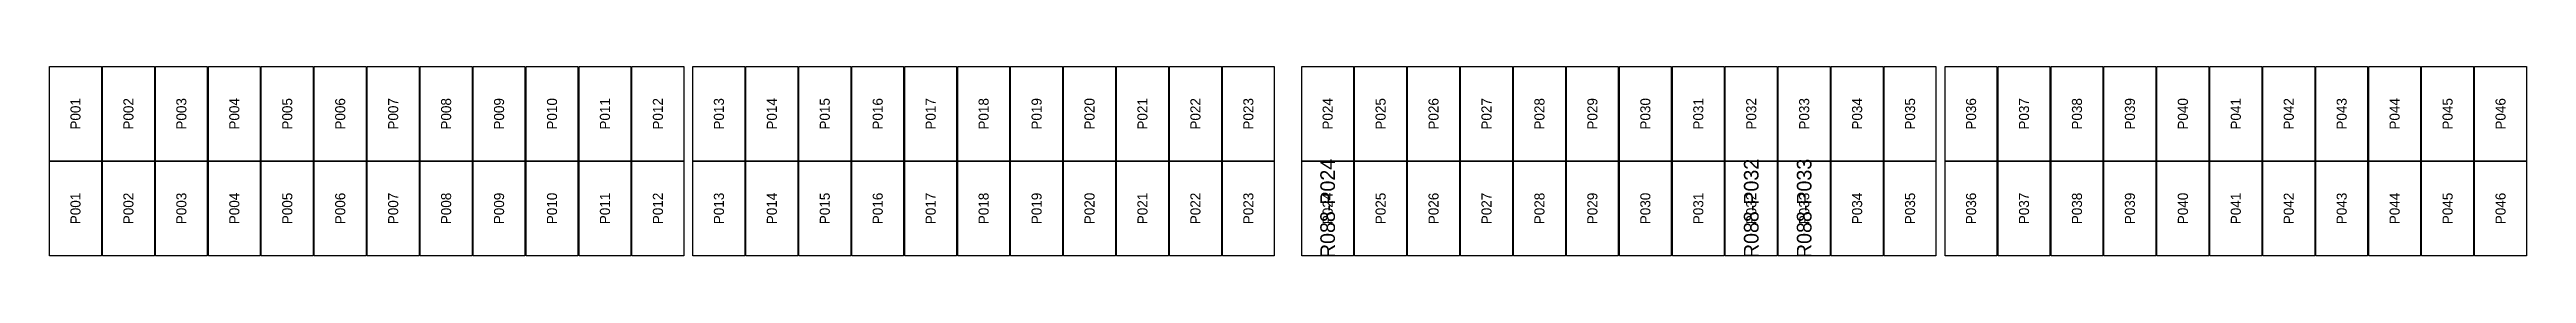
# Model space of a CAD drawing. Extents: x 296295 to 296770, y 651564 to 652121.
# Drawn here: x 296499.9 to 296554.1, y 651767.3 to 651771.4 of the extents above; entities that cross this region are included whole.
import ezdxf
from ezdxf.enums import TextEntityAlignment as Align

# ---------------------------------------------------------------- set-up
doc = ezdxf.new("R2010")
doc.units = 0

msp = doc.modelspace()

# ---------------------------------------------------------------- texts
at = {"layer": 'DEFECT_LABELS'}
for s, p in [('R088-P024', (296527.9, 651768.298)), ('R088-P032', (296537.164, 651768.298)), ('R088-P033', (296538.322, 651768.298))]:
    msp.add_text(s, height=0.32, rotation=90, dxfattribs=at).set_placement(p, align=Align.MIDDLE_CENTER)
at = {"layer": 'PANEL_POSITION'}
for s, p in [('P001', (296500.514, 651770.361)), ('P002', (296501.672, 651770.361)), ('P003', (296502.83, 651770.361)), ('P004', (296503.988, 651770.361)), ('P005', (296505.146, 651770.361)), ('P006', (296506.304, 651770.361)), ('P007', (296507.462, 651770.361)), ('P008', (296508.62, 651770.361)), ('P009', (296509.778, 651770.361)), ('P010', (296510.936, 651770.361)), ('P011', (296512.094, 651770.361)), ('P012', (296513.252, 651770.361)), ('P013', (296514.586, 651770.361)), ('P014', (296515.744, 651770.361)), ('P015', (296516.902, 651770.361)), ('P016', (296518.06, 651770.361)), ('P017', (296519.218, 651770.361)), ('P018', (296520.376, 651770.361)), ('P019', (296521.534, 651770.361)), ('P020', (296522.692, 651770.361)), ('P021', (296523.85, 651770.361)), ('P022', (296525.008, 651770.361)), ('P023', (296526.166, 651770.361)), ('P024', (296527.9, 651770.361)), ('P025', (296529.058, 651770.361)), ('P026', (296530.216, 651770.361)), ('P027', (296531.374, 651770.361)), ('P028', (296532.532, 651770.361)), ('P029', (296533.69, 651770.361)), ('P030', (296534.848, 651770.361)), ('P031', (296536.006, 651770.361)), ('P032', (296537.164, 651770.361)), ('P033', (296538.322, 651770.361)), ('P034', (296539.48, 651770.361)), ('P035', (296540.638, 651770.361)), ('P036', (296541.972, 651770.361)), ('P037', (296543.13, 651770.361)), ('P038', (296544.288, 651770.361)), ('P039', (296545.446, 651770.361)), ('P040', (296546.604, 651770.361)), ('P041', (296547.762, 651770.361)), ('P042', (296548.92, 651770.361)), ('P043', (296550.078, 651770.361)), ('P044', (296551.236, 651770.361)), ('P045', (296552.394, 651770.361)), ('P046', (296553.552, 651770.361)), ('P001', (296500.514, 651768.298)), ('P002', (296501.672, 651768.298)), ('P003', (296502.83, 651768.298)), ('P004', (296503.988, 651768.298)), ('P005', (296505.146, 651768.298)), ('P006', (296506.304, 651768.298)), ('P007', (296507.462, 651768.298)), ('P008', (296508.62, 651768.298)), ('P009', (296509.778, 651768.298)), ('P010', (296510.936, 651768.298)), ('P011', (296512.094, 651768.298)), ('P012', (296513.252, 651768.298)), ('P013', (296514.586, 651768.298)), ('P014', (296515.744, 651768.298)), ('P015', (296516.902, 651768.298)), ('P016', (296518.06, 651768.298)), ('P017', (296519.218, 651768.298)), ('P018', (296520.376, 651768.298)), ('P019', (296521.534, 651768.298)), ('P020', (296522.692, 651768.298)), ('P021', (296523.85, 651768.298)), ('P022', (296525.008, 651768.298)), ('P023', (296526.166, 651768.298)), ('P024', (296527.9, 651768.298)), ('P025', (296529.058, 651768.298)), ('P026', (296530.216, 651768.298)), ('P027', (296531.374, 651768.298)), ('P028', (296532.532, 651768.298)), ('P029', (296533.69, 651768.298)), ('P030', (296534.848, 651768.298)), ('P031', (296536.006, 651768.298)), ('P032', (296537.164, 651768.298)), ('P033', (296538.322, 651768.298)), ('P034', (296539.48, 651768.298)), ('P035', (296540.638, 651768.298)), ('P036', (296541.972, 651768.298)), ('P037', (296543.13, 651768.298)), ('P038', (296544.288, 651768.298)), ('P039', (296545.446, 651768.298)), ('P040', (296546.604, 651768.298)), ('P041', (296547.762, 651768.298)), ('P042', (296548.92, 651768.298)), ('P043', (296550.078, 651768.298)), ('P044', (296551.236, 651768.298)), ('P045', (296552.394, 651768.298)), ('P046', (296553.552, 651768.298))]:
    msp.add_text(s, height=0.22, rotation=90, dxfattribs=at).set_placement(p, align=Align.MIDDLE_CENTER)

# ---------------------------------------------------------------- linework, layer by layer
at = {"layer": 'DEFECTIVE_PANELS'}
for points in [[(296527.333, 651769.33), (296528.467, 651769.33), (296528.467, 651767.267), (296527.333, 651767.267)], [(296536.597, 651769.33), (296537.731, 651769.33), (296537.731, 651767.267), (296536.597, 651767.267)], [(296537.755, 651769.33), (296538.889, 651769.33), (296538.889, 651767.267), (296537.755, 651767.267)]]:
    msp.add_lwpolyline(points, close=True, dxfattribs=at)
at = {"layer": 'PANELS_MASTER'}
for points in [[(296499.947, 651771.393), (296501.081, 651771.393), (296501.081, 651769.33), (296499.947, 651769.33)], [(296501.105, 651771.393), (296502.239, 651771.393), (296502.239, 651769.33), (296501.105, 651769.33)], [(296502.263, 651771.393), (296503.397, 651771.393), (296503.397, 651769.33), (296502.263, 651769.33)], [(296503.421, 651771.393), (296504.555, 651771.393), (296504.555, 651769.33), (296503.421, 651769.33)], [(296504.579, 651771.393), (296505.713, 651771.393), (296505.713, 651769.33), (296504.579, 651769.33)], [(296505.737, 651771.393), (296506.871, 651771.393), (296506.871, 651769.33), (296505.737, 651769.33)], [(296506.895, 651771.393), (296508.029, 651771.393), (296508.029, 651769.33), (296506.895, 651769.33)], [(296508.053, 651771.393), (296509.187, 651771.393), (296509.187, 651769.33), (296508.053, 651769.33)], [(296509.211, 651771.393), (296510.345, 651771.393), (296510.345, 651769.33), (296509.211, 651769.33)], [(296510.369, 651771.393), (296511.503, 651771.393), (296511.503, 651769.33), (296510.369, 651769.33)], [(296511.527, 651771.393), (296512.661, 651771.393), (296512.661, 651769.33), (296511.527, 651769.33)], [(296512.685, 651771.393), (296513.819, 651771.393), (296513.819, 651769.33), (296512.685, 651769.33)], [(296514.019, 651771.393), (296515.153, 651771.393), (296515.153, 651769.33), (296514.019, 651769.33)], [(296515.177, 651771.393), (296516.311, 651771.393), (296516.311, 651769.33), (296515.177, 651769.33)], [(296516.335, 651771.393), (296517.469, 651771.393), (296517.469, 651769.33), (296516.335, 651769.33)], [(296517.493, 651771.393), (296518.627, 651771.393), (296518.627, 651769.33), (296517.493, 651769.33)], [(296518.651, 651771.393), (296519.785, 651771.393), (296519.785, 651769.33), (296518.651, 651769.33)], [(296519.809, 651771.393), (296520.943, 651771.393), (296520.943, 651769.33), (296519.809, 651769.33)], [(296520.967, 651771.393), (296522.101, 651771.393), (296522.101, 651769.33), (296520.967, 651769.33)], [(296522.125, 651771.393), (296523.259, 651771.393), (296523.259, 651769.33), (296522.125, 651769.33)], [(296523.283, 651771.393), (296524.417, 651771.393), (296524.417, 651769.33), (296523.283, 651769.33)], [(296524.441, 651771.393), (296525.575, 651771.393), (296525.575, 651769.33), (296524.441, 651769.33)], [(296525.599, 651771.393), (296526.733, 651771.393), (296526.733, 651769.33), (296525.599, 651769.33)], [(296527.333, 651771.393), (296528.467, 651771.393), (296528.467, 651769.33), (296527.333, 651769.33)], [(296528.491, 651771.393), (296529.625, 651771.393), (296529.625, 651769.33), (296528.491, 651769.33)], [(296529.649, 651771.393), (296530.783, 651771.393), (296530.783, 651769.33), (296529.649, 651769.33)], [(296530.807, 651771.393), (296531.941, 651771.393), (296531.941, 651769.33), (296530.807, 651769.33)], [(296531.965, 651771.393), (296533.099, 651771.393), (296533.099, 651769.33), (296531.965, 651769.33)], [(296533.123, 651771.393), (296534.257, 651771.393), (296534.257, 651769.33), (296533.123, 651769.33)], [(296534.281, 651771.393), (296535.415, 651771.393), (296535.415, 651769.33), (296534.281, 651769.33)], [(296535.439, 651771.393), (296536.573, 651771.393), (296536.573, 651769.33), (296535.439, 651769.33)], [(296536.597, 651771.393), (296537.731, 651771.393), (296537.731, 651769.33), (296536.597, 651769.33)], [(296537.755, 651771.393), (296538.889, 651771.393), (296538.889, 651769.33), (296537.755, 651769.33)], [(296538.913, 651771.393), (296540.047, 651771.393), (296540.047, 651769.33), (296538.913, 651769.33)], [(296540.071, 651771.393), (296541.205, 651771.393), (296541.205, 651769.33), (296540.071, 651769.33)], [(296541.405, 651771.393), (296542.539, 651771.393), (296542.539, 651769.33), (296541.405, 651769.33)], [(296542.563, 651771.393), (296543.697, 651771.393), (296543.697, 651769.33), (296542.563, 651769.33)], [(296543.721, 651771.393), (296544.855, 651771.393), (296544.855, 651769.33), (296543.721, 651769.33)], [(296544.879, 651771.393), (296546.013, 651771.393), (296546.013, 651769.33), (296544.879, 651769.33)], [(296546.037, 651771.393), (296547.171, 651771.393), (296547.171, 651769.33), (296546.037, 651769.33)], [(296547.195, 651771.393), (296548.329, 651771.393), (296548.329, 651769.33), (296547.195, 651769.33)], [(296548.353, 651771.393), (296549.487, 651771.393), (296549.487, 651769.33), (296548.353, 651769.33)], [(296549.511, 651771.393), (296550.645, 651771.393), (296550.645, 651769.33), (296549.511, 651769.33)], [(296550.669, 651771.393), (296551.803, 651771.393), (296551.803, 651769.33), (296550.669, 651769.33)], [(296551.827, 651771.393), (296552.961, 651771.393), (296552.961, 651769.33), (296551.827, 651769.33)], [(296552.985, 651771.393), (296554.119, 651771.393), (296554.119, 651769.33), (296552.985, 651769.33)], [(296499.947, 651769.33), (296501.081, 651769.33), (296501.081, 651767.267), (296499.947, 651767.267)], [(296501.105, 651769.33), (296502.239, 651769.33), (296502.239, 651767.267), (296501.105, 651767.267)], [(296502.263, 651769.33), (296503.397, 651769.33), (296503.397, 651767.267), (296502.263, 651767.267)], [(296503.421, 651769.33), (296504.555, 651769.33), (296504.555, 651767.267), (296503.421, 651767.267)], [(296504.579, 651769.33), (296505.713, 651769.33), (296505.713, 651767.267), (296504.579, 651767.267)], [(296505.737, 651769.33), (296506.871, 651769.33), (296506.871, 651767.267), (296505.737, 651767.267)], [(296506.895, 651769.33), (296508.029, 651769.33), (296508.029, 651767.267), (296506.895, 651767.267)], [(296508.053, 651769.33), (296509.187, 651769.33), (296509.187, 651767.267), (296508.053, 651767.267)], [(296509.211, 651769.33), (296510.345, 651769.33), (296510.345, 651767.267), (296509.211, 651767.267)], [(296510.369, 651769.33), (296511.503, 651769.33), (296511.503, 651767.267), (296510.369, 651767.267)], [(296511.527, 651769.33), (296512.661, 651769.33), (296512.661, 651767.267), (296511.527, 651767.267)], [(296512.685, 651769.33), (296513.819, 651769.33), (296513.819, 651767.267), (296512.685, 651767.267)], [(296514.019, 651769.33), (296515.153, 651769.33), (296515.153, 651767.267), (296514.019, 651767.267)], [(296515.177, 651769.33), (296516.311, 651769.33), (296516.311, 651767.267), (296515.177, 651767.267)], [(296516.335, 651769.33), (296517.469, 651769.33), (296517.469, 651767.267), (296516.335, 651767.267)], [(296517.493, 651769.33), (296518.627, 651769.33), (296518.627, 651767.267), (296517.493, 651767.267)], [(296518.651, 651769.33), (296519.785, 651769.33), (296519.785, 651767.267), (296518.651, 651767.267)], [(296519.809, 651769.33), (296520.943, 651769.33), (296520.943, 651767.267), (296519.809, 651767.267)], [(296520.967, 651769.33), (296522.101, 651769.33), (296522.101, 651767.267), (296520.967, 651767.267)], [(296522.125, 651769.33), (296523.259, 651769.33), (296523.259, 651767.267), (296522.125, 651767.267)], [(296523.283, 651769.33), (296524.417, 651769.33), (296524.417, 651767.267), (296523.283, 651767.267)], [(296524.441, 651769.33), (296525.575, 651769.33), (296525.575, 651767.267), (296524.441, 651767.267)], [(296525.599, 651769.33), (296526.733, 651769.33), (296526.733, 651767.267), (296525.599, 651767.267)], [(296528.491, 651769.33), (296529.625, 651769.33), (296529.625, 651767.267), (296528.491, 651767.267)], [(296529.649, 651769.33), (296530.783, 651769.33), (296530.783, 651767.267), (296529.649, 651767.267)], [(296530.807, 651769.33), (296531.941, 651769.33), (296531.941, 651767.267), (296530.807, 651767.267)], [(296531.965, 651769.33), (296533.099, 651769.33), (296533.099, 651767.267), (296531.965, 651767.267)], [(296533.123, 651769.33), (296534.257, 651769.33), (296534.257, 651767.267), (296533.123, 651767.267)], [(296534.281, 651769.33), (296535.415, 651769.33), (296535.415, 651767.267), (296534.281, 651767.267)], [(296535.439, 651769.33), (296536.573, 651769.33), (296536.573, 651767.267), (296535.439, 651767.267)], [(296538.913, 651769.33), (296540.047, 651769.33), (296540.047, 651767.267), (296538.913, 651767.267)], [(296540.071, 651769.33), (296541.205, 651769.33), (296541.205, 651767.267), (296540.071, 651767.267)], [(296541.405, 651769.33), (296542.539, 651769.33), (296542.539, 651767.267), (296541.405, 651767.267)], [(296542.563, 651769.33), (296543.697, 651769.33), (296543.697, 651767.267), (296542.563, 651767.267)], [(296543.721, 651769.33), (296544.855, 651769.33), (296544.855, 651767.267), (296543.721, 651767.267)], [(296544.879, 651769.33), (296546.013, 651769.33), (296546.013, 651767.267), (296544.879, 651767.267)], [(296546.037, 651769.33), (296547.171, 651769.33), (296547.171, 651767.267), (296546.037, 651767.267)], [(296547.195, 651769.33), (296548.329, 651769.33), (296548.329, 651767.267), (296547.195, 651767.267)], [(296548.353, 651769.33), (296549.487, 651769.33), (296549.487, 651767.267), (296548.353, 651767.267)], [(296549.511, 651769.33), (296550.645, 651769.33), (296550.645, 651767.267), (296549.511, 651767.267)], [(296550.669, 651769.33), (296551.803, 651769.33), (296551.803, 651767.267), (296550.669, 651767.267)], [(296551.827, 651769.33), (296552.961, 651769.33), (296552.961, 651767.267), (296551.827, 651767.267)], [(296552.985, 651769.33), (296554.119, 651769.33), (296554.119, 651767.267), (296552.985, 651767.267)]]:
    msp.add_lwpolyline(points, close=True, dxfattribs=at)

msp.set_redraw_order([(e.dxf.handle, doc.entitydb.next_handle()) for e in msp.query("TEXT MTEXT ATTDEF DIMENSION ARC_DIMENSION")])  # texts and dimensions are drawn at this point

doc.saveas('drawing.dxf')
